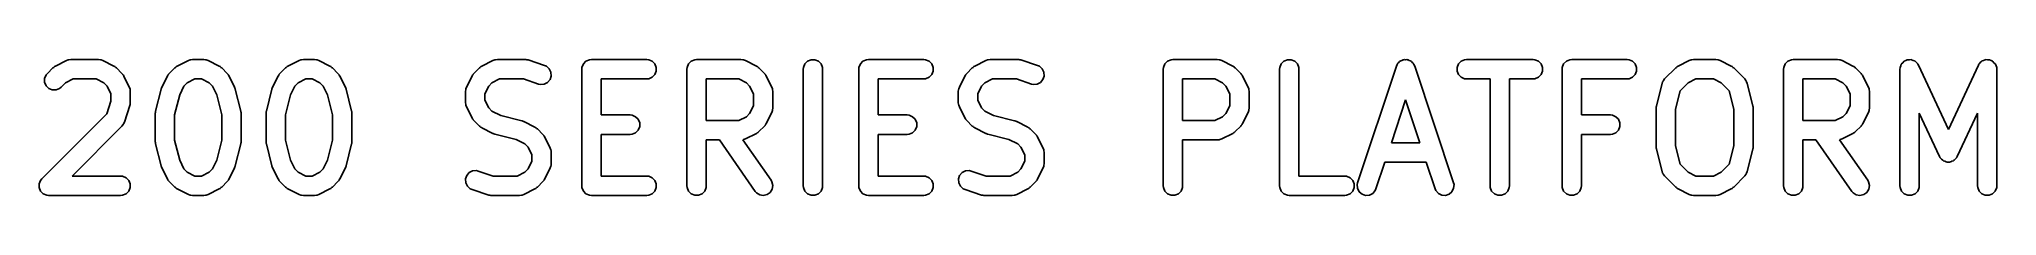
# Model space of a CAD drawing. Extents: x 2.04 to 3.55, y -5.99 to -1.11.
# Drawn here: x 2.038 to 3.553, y -5.988 to -5.883 of the extents above.
import ezdxf

# ---------------------------------------------------------------- set-up
doc = ezdxf.new("R2010")
doc.units = 0
doc.header["$MEASUREMENT"] = 0
doc.layers.add('BLACK', color=7, linetype='CONTINUOUS')

msp = doc.modelspace()

# ---------------------------------------------------------------- linework, layer by layer
at = {"layer": 'BLACK', "linetype": 'CONTINUOUS'}
for p, q in [((2.0447, -5.8941), (2.049, -5.8898)), ((2.049, -5.8898), (2.0496, -5.8894)), ((2.0496, -5.8894), (2.0497, -5.8892)), ((2.0497, -5.8892), (2.0499, -5.8891)), ((2.0499, -5.8891), (2.0501, -5.8889)), ((2.0501, -5.8889), (2.0503, -5.8888)), ((2.0503, -5.8888), (2.0509, -5.8884)), ((2.0509, -5.8884), (2.0595, -5.8841)), ((2.0595, -5.8841), (2.0609, -5.8836)), ((2.0609, -5.8836), (2.0611, -5.8836)), ((2.0611, -5.8836), (2.0614, -5.8835)), ((2.0614, -5.8835), (2.0629, -5.8834)), ((2.0629, -5.8834), (2.0843, -5.8834)), ((2.0843, -5.8834), (2.0857, -5.8835)), ((2.0857, -5.8835), (2.086, -5.8836)), ((2.086, -5.8836), (2.0863, -5.8836)), ((2.0863, -5.8836), (2.0876, -5.8841)), ((2.0876, -5.8841), (2.0962, -5.8884)), ((2.0962, -5.8884), (2.0968, -5.8888)), ((2.0968, -5.8888), (2.097, -5.8889)), ((2.097, -5.8889), (2.0972, -5.8891)), ((2.0972, -5.8891), (2.0975, -5.8892)), ((2.0975, -5.8892), (2.0976, -5.8894)), ((2.0976, -5.8894), (2.0982, -5.8898)), ((2.0982, -5.8898), (2.1024, -5.8941)), ((2.139, -5.8941), (2.1433, -5.8898)), ((2.1433, -5.8898), (2.1438, -5.8894)), ((2.1438, -5.8894), (2.144, -5.8892)), ((2.144, -5.8892), (2.1442, -5.8891)), ((2.1442, -5.8891), (2.1444, -5.8889)), ((2.1444, -5.8889), (2.1446, -5.8888)), ((2.1446, -5.8888), (2.1452, -5.8884)), ((2.1452, -5.8884), (2.1538, -5.8841)), ((2.1538, -5.8841), (2.1552, -5.8836)), ((2.1552, -5.8836), (2.1554, -5.8836)), ((2.1554, -5.8836), (2.1557, -5.8835)), ((2.1557, -5.8835), (2.1571, -5.8834)), ((2.1571, -5.8834), (2.1657, -5.8834)), ((2.1657, -5.8834), (2.1672, -5.8835)), ((2.1672, -5.8835), (2.1674, -5.8836)), ((2.1674, -5.8836), (2.1677, -5.8836)), ((2.1677, -5.8836), (2.1691, -5.8841)), ((2.1691, -5.8841), (2.1776, -5.8884)), ((2.1776, -5.8884), (2.1783, -5.8888)), ((2.1783, -5.8888), (2.1785, -5.8889)), ((2.1785, -5.8889), (2.1787, -5.8891)), ((2.1787, -5.8891), (2.1789, -5.8892)), ((2.1789, -5.8892), (2.179, -5.8894)), ((2.179, -5.8894), (2.1796, -5.8898)), ((2.1796, -5.8898), (2.1839, -5.8941)), ((2.2247, -5.8941), (2.229, -5.8898)), ((2.229, -5.8898), (2.2296, -5.8894)), ((2.2296, -5.8894), (2.2297, -5.8892)), ((2.2297, -5.8892), (2.2299, -5.8891)), ((2.2299, -5.8891), (2.2301, -5.8889)), ((2.2301, -5.8889), (2.2303, -5.8888)), ((2.2303, -5.8888), (2.2309, -5.8884)), ((2.2309, -5.8884), (2.2395, -5.8841)), ((2.2395, -5.8841), (2.2409, -5.8836)), ((2.2409, -5.8836), (2.2411, -5.8836)), ((2.2411, -5.8836), (2.2414, -5.8835)), ((2.2414, -5.8835), (2.2429, -5.8834)), ((2.2429, -5.8834), (2.2514, -5.8834)), ((2.2514, -5.8834), (2.2529, -5.8835)), ((2.2529, -5.8835), (2.2531, -5.8836)), ((2.2531, -5.8836), (2.2534, -5.8836)), ((2.2534, -5.8836), (2.2548, -5.8841)), ((2.2548, -5.8841), (2.2634, -5.8884)), ((2.2634, -5.8884), (2.264, -5.8888)), ((2.264, -5.8888), (2.2642, -5.8889)), ((2.2642, -5.8889), (2.2644, -5.8891)), ((2.2644, -5.8891), (2.2646, -5.8892)), ((2.2646, -5.8892), (2.2647, -5.8894)), ((2.2647, -5.8894), (2.2653, -5.8898)), ((2.2653, -5.8898), (2.2696, -5.8941)), ((2.3747, -5.8941), (2.379, -5.8898)), ((2.379, -5.8898), (2.3796, -5.8894)), ((2.3796, -5.8894), (2.3797, -5.8892)), ((2.3797, -5.8892), (2.3799, -5.8891)), ((2.3799, -5.8891), (2.3801, -5.8889)), ((2.3801, -5.8889), (2.3803, -5.8888)), ((2.3803, -5.8888), (2.3809, -5.8884)), ((2.3809, -5.8884), (2.3895, -5.8841)), ((2.3895, -5.8841), (2.3909, -5.8836)), ((2.3909, -5.8836), (2.3911, -5.8836)), ((2.3911, -5.8836), (2.3914, -5.8835)), ((2.3914, -5.8835), (2.3929, -5.8834)), ((2.3929, -5.8834), (2.4143, -5.8834)), ((2.4143, -5.8834), (2.415, -5.8834)), ((2.415, -5.8834), (2.4152, -5.8834)), ((2.4152, -5.8834), (2.4155, -5.8835)), ((2.4155, -5.8835), (2.4157, -5.8835)), ((2.4157, -5.8835), (2.4159, -5.8836)), ((2.4159, -5.8836), (2.4167, -5.8837)), ((2.4167, -5.8837), (2.4295, -5.888)), ((2.4295, -5.888), (2.4309, -5.8886)), ((2.4309, -5.8886), (2.4331, -5.8905)), ((2.4331, -5.8905), (2.4344, -5.8932)), ((2.4582, -5.8909), (2.4584, -5.8894)), ((2.4582, -5.9809), (2.4582, -5.8909)), ((2.4584, -5.8894), (2.4595, -5.8867)), ((2.4595, -5.8867), (2.4615, -5.8846)), ((2.4615, -5.8846), (2.4643, -5.8835)), ((2.4643, -5.8835), (2.4657, -5.8834)), ((2.4657, -5.8834), (2.5086, -5.8834)), ((2.5086, -5.8834), (2.51, -5.8835)), ((2.51, -5.8835), (2.5127, -5.8846)), ((2.5127, -5.8846), (2.5148, -5.8867)), ((2.5148, -5.8867), (2.5159, -5.8894)), ((2.5159, -5.8923), (2.5148, -5.895)), ((2.5159, -5.8894), (2.5159, -5.8923)), ((2.5396, -5.8909), (2.5398, -5.8894)), ((2.5396, -5.9809), (2.5396, -5.8909)), ((2.5398, -5.8894), (2.5409, -5.8867)), ((2.5409, -5.8867), (2.543, -5.8846)), ((2.543, -5.8846), (2.5457, -5.8835)), ((2.5457, -5.8835), (2.5471, -5.8834)), ((2.5471, -5.8834), (2.5814, -5.8834)), ((2.5814, -5.8834), (2.5829, -5.8835)), ((2.5829, -5.8835), (2.5831, -5.8836)), ((2.5831, -5.8836), (2.5834, -5.8836)), ((2.5834, -5.8836), (2.5848, -5.8841)), ((2.5848, -5.8841), (2.5934, -5.8884)), ((2.5934, -5.8884), (2.594, -5.8888)), ((2.594, -5.8888), (2.5942, -5.8889)), ((2.5942, -5.8889), (2.5944, -5.8891)), ((2.5944, -5.8891), (2.5946, -5.8892)), ((2.5946, -5.8892), (2.5947, -5.8894)), ((2.5947, -5.8894), (2.5953, -5.8898)), ((2.5953, -5.8898), (2.5996, -5.8941)), ((2.6296, -5.8909), (2.6298, -5.8894)), ((2.6296, -5.9809), (2.6296, -5.8909)), ((2.6298, -5.8894), (2.6309, -5.8867)), ((2.6309, -5.8867), (2.633, -5.8846)), ((2.633, -5.8846), (2.6357, -5.8835)), ((2.6357, -5.8835), (2.6386, -5.8835)), ((2.6386, -5.8835), (2.6413, -5.8846)), ((2.6413, -5.8846), (2.6434, -5.8867)), ((2.6434, -5.8867), (2.6445, -5.8894)), ((2.6445, -5.8894), (2.6446, -5.8909)), ((2.6446, -5.8909), (2.6446, -5.9809)), ((2.6725, -5.8909), (2.6726, -5.8894)), ((2.6725, -5.9809), (2.6725, -5.8909)), ((2.6726, -5.8894), (2.6738, -5.8867)), ((2.6738, -5.8867), (2.6758, -5.8846)), ((2.6758, -5.8846), (2.6785, -5.8835)), ((2.6785, -5.8835), (2.68, -5.8834)), ((2.68, -5.8834), (2.7229, -5.8834)), ((2.7229, -5.8834), (2.7243, -5.8835)), ((2.7243, -5.8835), (2.727, -5.8846)), ((2.727, -5.8846), (2.7291, -5.8867)), ((2.7291, -5.8867), (2.7302, -5.8894)), ((2.7302, -5.8923), (2.7291, -5.895)), ((2.7302, -5.8894), (2.7302, -5.8923)), ((2.7561, -5.8941), (2.7604, -5.8898)), ((2.7604, -5.8898), (2.761, -5.8894)), ((2.761, -5.8894), (2.7611, -5.8892)), ((2.7611, -5.8892), (2.7613, -5.8891)), ((2.7613, -5.8891), (2.7615, -5.8889)), ((2.7615, -5.8889), (2.7617, -5.8888)), ((2.7617, -5.8888), (2.7624, -5.8884)), ((2.7624, -5.8884), (2.7709, -5.8841)), ((2.7709, -5.8841), (2.7723, -5.8836)), ((2.7723, -5.8836), (2.7726, -5.8836)), ((2.7726, -5.8836), (2.7728, -5.8835)), ((2.7728, -5.8835), (2.7743, -5.8834)), ((2.7743, -5.8834), (2.7957, -5.8834)), ((2.7957, -5.8834), (2.7965, -5.8834)), ((2.7965, -5.8834), (2.7967, -5.8834)), ((2.7967, -5.8834), (2.7969, -5.8835)), ((2.7969, -5.8835), (2.7972, -5.8835)), ((2.7972, -5.8835), (2.7974, -5.8836)), ((2.7974, -5.8836), (2.7981, -5.8837)), ((2.7981, -5.8837), (2.8109, -5.888)), ((2.8109, -5.888), (2.8123, -5.8886)), ((2.8123, -5.8886), (2.8145, -5.8905)), ((2.8145, -5.8905), (2.8158, -5.8932)), ((2.9082, -5.8909), (2.9084, -5.8894)), ((2.9082, -5.9809), (2.9082, -5.8909)), ((2.9084, -5.8894), (2.9095, -5.8867)), ((2.9095, -5.8867), (2.9115, -5.8846)), ((2.9115, -5.8846), (2.9143, -5.8835)), ((2.9143, -5.8835), (2.9157, -5.8834)), ((2.9157, -5.8834), (2.95, -5.8834)), ((2.95, -5.8834), (2.9515, -5.8835)), ((2.9515, -5.8835), (2.9517, -5.8836)), ((2.9517, -5.8836), (2.952, -5.8836)), ((2.952, -5.8836), (2.9534, -5.8841)), ((2.9534, -5.8841), (2.9619, -5.8884)), ((2.9619, -5.8884), (2.9626, -5.8888)), ((2.9626, -5.8888), (2.9627, -5.8889)), ((2.9627, -5.8889), (2.9629, -5.8891)), ((2.9629, -5.8891), (2.9632, -5.8892)), ((2.9632, -5.8892), (2.9633, -5.8894)), ((2.9633, -5.8894), (2.9639, -5.8898)), ((2.9639, -5.8898), (2.9682, -5.8941)), ((2.9982, -5.8909), (2.9984, -5.8894)), ((2.9982, -5.9809), (2.9982, -5.8909)), ((2.9984, -5.8894), (2.9995, -5.8867)), ((2.9995, -5.8867), (3.0015, -5.8846)), ((3.0015, -5.8846), (3.0043, -5.8835)), ((3.0043, -5.8835), (3.0072, -5.8835)), ((3.0072, -5.8835), (3.0099, -5.8846)), ((3.0099, -5.8846), (3.012, -5.8867)), ((3.012, -5.8867), (3.0131, -5.8894)), ((3.0131, -5.8894), (3.0132, -5.8909)), ((3.0132, -5.8909), (3.0132, -5.9734)), ((3.0586, -5.9785), (3.0886, -5.8885)), ((3.0886, -5.8885), (3.0892, -5.8871)), ((3.0892, -5.8871), (3.0895, -5.8867)), ((3.0895, -5.8867), (3.0898, -5.8863)), ((3.0898, -5.8863), (3.0905, -5.8856)), ((3.0905, -5.8856), (3.0911, -5.8849)), ((3.0911, -5.8849), (3.0916, -5.8847)), ((3.0916, -5.8847), (3.092, -5.8843)), ((3.092, -5.8843), (3.0929, -5.884)), ((3.0929, -5.884), (3.0937, -5.8836)), ((3.0937, -5.8836), (3.0943, -5.8836)), ((3.0943, -5.8836), (3.0948, -5.8834)), ((3.0948, -5.8834), (3.0957, -5.8835)), ((3.0957, -5.8835), (3.0967, -5.8834)), ((3.0967, -5.8834), (3.0972, -5.8836)), ((3.0972, -5.8836), (3.0977, -5.8836)), ((3.0977, -5.8836), (3.0985, -5.884)), ((3.0985, -5.884), (3.0994, -5.8843)), ((3.0994, -5.8843), (3.0998, -5.8847)), ((3.0998, -5.8847), (3.1003, -5.8849)), ((3.1003, -5.8849), (3.1009, -5.8856)), ((3.1009, -5.8856), (3.1016, -5.8863)), ((3.1016, -5.8863), (3.1019, -5.8867)), ((3.1019, -5.8867), (3.1022, -5.8871)), ((3.1022, -5.8871), (3.1028, -5.8885)), ((3.1028, -5.8885), (3.1328, -5.9785)), ((3.1355, -5.8894), (3.1366, -5.8867)), ((3.1355, -5.8923), (3.1355, -5.8894)), ((3.1366, -5.895), (3.1355, -5.8923)), ((3.1366, -5.8867), (3.1387, -5.8846)), ((3.1387, -5.8846), (3.1414, -5.8835)), ((3.1414, -5.8835), (3.1429, -5.8834)), ((3.1429, -5.8834), (3.1943, -5.8834)), ((3.1943, -5.8834), (3.1957, -5.8835)), ((3.1957, -5.8835), (3.1985, -5.8846)), ((3.1985, -5.8846), (3.2005, -5.8867)), ((3.2005, -5.8867), (3.2016, -5.8894)), ((3.2016, -5.8923), (3.2005, -5.895)), ((3.2016, -5.8894), (3.2016, -5.8923)), ((3.2168, -5.8909), (3.2169, -5.8894)), ((3.2168, -5.9809), (3.2168, -5.8909)), ((3.2169, -5.8894), (3.218, -5.8867)), ((3.218, -5.8867), (3.2201, -5.8846)), ((3.2201, -5.8846), (3.2228, -5.8835)), ((3.2228, -5.8835), (3.2243, -5.8834)), ((3.2243, -5.8834), (3.2671, -5.8834)), ((3.2671, -5.8834), (3.2686, -5.8835)), ((3.2686, -5.8835), (3.2713, -5.8846)), ((3.2713, -5.8846), (3.2734, -5.8867)), ((3.2734, -5.8867), (3.2745, -5.8894)), ((3.2745, -5.8923), (3.2734, -5.895)), ((3.2745, -5.8894), (3.2745, -5.8923)), ((3.2961, -5.8984), (3.3047, -5.8898)), ((3.3047, -5.8898), (3.3053, -5.8894)), ((3.3053, -5.8894), (3.3054, -5.8892)), ((3.3054, -5.8892), (3.3056, -5.8891)), ((3.3056, -5.8891), (3.3058, -5.8889)), ((3.3058, -5.8889), (3.306, -5.8888)), ((3.306, -5.8888), (3.3066, -5.8884)), ((3.3066, -5.8884), (3.3152, -5.8841)), ((3.3152, -5.8841), (3.3166, -5.8836)), ((3.3166, -5.8836), (3.3169, -5.8836)), ((3.3169, -5.8836), (3.3171, -5.8835)), ((3.3171, -5.8835), (3.3186, -5.8834)), ((3.3186, -5.8834), (3.3357, -5.8834)), ((3.3357, -5.8834), (3.3372, -5.8835)), ((3.3372, -5.8835), (3.3374, -5.8836)), ((3.3374, -5.8836), (3.3377, -5.8836)), ((3.3377, -5.8836), (3.3391, -5.8841)), ((3.3391, -5.8841), (3.3476, -5.8884)), ((3.3476, -5.8884), (3.3483, -5.8888)), ((3.3483, -5.8888), (3.3485, -5.8889)), ((3.3485, -5.8889), (3.3487, -5.8891)), ((3.3487, -5.8891), (3.3489, -5.8892)), ((3.3489, -5.8892), (3.349, -5.8894)), ((3.349, -5.8894), (3.3496, -5.8898)), ((3.3496, -5.8898), (3.3582, -5.8984)), ((3.3882, -5.8909), (3.3884, -5.8894)), ((3.3882, -5.9809), (3.3882, -5.8909)), ((3.3884, -5.8894), (3.3895, -5.8867)), ((3.3895, -5.8867), (3.3915, -5.8846)), ((3.3915, -5.8846), (3.3943, -5.8835)), ((3.3943, -5.8835), (3.3957, -5.8834)), ((3.3957, -5.8834), (3.43, -5.8834)), ((3.43, -5.8834), (3.4315, -5.8835)), ((3.4315, -5.8835), (3.4317, -5.8836)), ((3.4317, -5.8836), (3.432, -5.8836)), ((3.432, -5.8836), (3.4334, -5.8841)), ((3.4334, -5.8841), (3.4419, -5.8884)), ((3.4419, -5.8884), (3.4426, -5.8888)), ((3.4426, -5.8888), (3.4427, -5.8889)), ((3.4427, -5.8889), (3.4429, -5.8891)), ((3.4429, -5.8891), (3.4432, -5.8892)), ((3.4432, -5.8892), (3.4433, -5.8894)), ((3.4433, -5.8894), (3.4439, -5.8898)), ((3.4439, -5.8898), (3.4482, -5.8941)), ((3.4782, -5.8909), (3.4783, -5.8899)), ((3.4782, -5.9809), (3.4782, -5.8909)), ((3.4783, -5.8896), (3.4784, -5.8894)), ((3.4783, -5.8897), (3.4783, -5.8896)), ((3.4783, -5.8899), (3.4783, -5.8897)), ((3.4784, -5.8894), (3.4789, -5.8882)), ((3.4789, -5.8882), (3.4793, -5.887)), ((3.4793, -5.887), (3.4794, -5.8868)), ((3.4794, -5.8868), (3.4795, -5.8867)), ((3.4795, -5.8867), (3.4804, -5.8858)), ((3.4804, -5.8858), (3.4813, -5.8848)), ((3.4813, -5.8848), (3.4814, -5.8847)), ((3.4814, -5.8847), (3.4815, -5.8846)), ((3.4815, -5.8846), (3.4827, -5.8841)), ((3.4827, -5.8841), (3.4839, -5.8836)), ((3.4839, -5.8836), (3.4841, -5.8836)), ((3.4841, -5.8836), (3.4843, -5.8835)), ((3.4843, -5.8835), (3.4856, -5.8835)), ((3.4856, -5.8835), (3.4869, -5.8834)), ((3.4869, -5.8834), (3.487, -5.8835)), ((3.487, -5.8835), (3.4872, -5.8835)), ((3.4872, -5.8835), (3.4884, -5.884)), ((3.4884, -5.884), (3.4896, -5.8844)), ((3.4896, -5.8844), (3.4897, -5.8846)), ((3.4897, -5.8846), (3.4899, -5.8846)), ((3.4899, -5.8846), (3.4908, -5.8855)), ((3.4908, -5.8855), (3.4918, -5.8864)), ((3.4918, -5.8864), (3.4919, -5.8866)), ((3.4919, -5.8866), (3.492, -5.8867)), ((3.492, -5.8867), (3.492, -5.8869)), ((3.492, -5.8869), (3.4925, -5.8877)), ((3.4925, -5.8877), (3.5157, -5.9374)), ((3.5157, -5.9374), (3.5389, -5.8877)), ((3.5389, -5.8877), (3.5394, -5.8869)), ((3.5394, -5.8869), (3.5395, -5.8867)), ((3.5395, -5.8866), (3.5397, -5.8864)), ((3.5395, -5.8867), (3.5395, -5.8866)), ((3.5397, -5.8864), (3.5406, -5.8855)), ((3.5406, -5.8855), (3.5415, -5.8846)), ((3.5415, -5.8846), (3.5417, -5.8846)), ((3.5417, -5.8846), (3.5418, -5.8844)), ((3.5418, -5.8844), (3.543, -5.884)), ((3.543, -5.884), (3.5443, -5.8835)), ((3.5443, -5.8835), (3.5444, -5.8835)), ((3.5444, -5.8835), (3.5446, -5.8834)), ((3.5446, -5.8834), (3.5459, -5.8835)), ((3.5459, -5.8835), (3.5472, -5.8835)), ((3.5472, -5.8835), (3.5473, -5.8836)), ((3.5473, -5.8836), (3.5475, -5.8836)), ((3.5475, -5.8836), (3.5487, -5.8841)), ((3.5487, -5.8841), (3.5499, -5.8846)), ((3.5499, -5.8846), (3.55, -5.8847)), ((3.55, -5.8847), (3.5502, -5.8848)), ((3.5502, -5.8848), (3.551, -5.8858)), ((3.551, -5.8858), (3.552, -5.8867)), ((3.552, -5.8867), (3.552, -5.8868)), ((3.552, -5.8868), (3.5521, -5.887)), ((3.5521, -5.887), (3.5526, -5.8882)), ((3.5526, -5.8882), (3.5531, -5.8894)), ((3.5531, -5.8894), (3.5531, -5.8896)), ((3.5531, -5.8896), (3.5531, -5.8897)), ((3.5531, -5.8897), (3.5531, -5.8899)), ((3.5531, -5.8899), (3.5532, -5.8909)), ((3.5532, -5.8909), (3.5532, -5.9809)), ((2.0426, -5.898), (2.0438, -5.8953)), ((2.0426, -5.9009), (2.0426, -5.898)), ((2.0438, -5.9036), (2.0426, -5.9009)), ((2.0438, -5.8953), (2.0447, -5.8941)), ((2.0458, -5.9057), (2.0438, -5.9036)), ((2.0485, -5.9068), (2.0458, -5.9057)), ((2.0515, -5.9068), (2.0485, -5.9068)), ((2.0542, -5.9057), (2.0515, -5.9068)), ((2.0553, -5.9047), (2.0542, -5.9057)), ((2.0587, -5.9013), (2.0553, -5.9047)), ((2.0646, -5.8984), (2.0587, -5.9013)), ((2.0825, -5.8984), (2.0646, -5.8984)), ((2.0884, -5.9013), (2.0825, -5.8984)), ((2.091, -5.9039), (2.0884, -5.9013)), ((2.0939, -5.9098), (2.091, -5.9039)), ((2.1024, -5.8941), (2.1029, -5.8947)), ((2.1029, -5.8947), (2.1031, -5.8948)), ((2.1031, -5.8948), (2.1032, -5.8951)), ((2.1032, -5.8951), (2.1034, -5.8953)), ((2.1034, -5.8953), (2.1035, -5.8954)), ((2.1035, -5.8954), (2.1039, -5.8961)), ((2.1039, -5.8961), (2.1081, -5.9046)), ((2.1081, -5.9046), (2.1087, -5.906)), ((2.1087, -5.906), (2.1087, -5.9063)), ((2.1087, -5.9063), (2.1088, -5.9065)), ((2.1088, -5.9065), (2.1089, -5.908)), ((2.1284, -5.9233), (2.1327, -5.9062)), ((2.1327, -5.9062), (2.1328, -5.9061)), ((2.1328, -5.906), (2.133, -5.9054)), ((2.1328, -5.9061), (2.1328, -5.906)), ((2.133, -5.9054), (2.1332, -5.9048)), ((2.1332, -5.9048), (2.1333, -5.9048)), ((2.1333, -5.9046), (2.1376, -5.8961)), ((2.1333, -5.9048), (2.1333, -5.9046)), ((2.1376, -5.8961), (2.138, -5.8954)), ((2.138, -5.8953), (2.1382, -5.8951)), ((2.138, -5.8954), (2.138, -5.8953)), ((2.1382, -5.8951), (2.1384, -5.8948)), ((2.1384, -5.8948), (2.1385, -5.8947)), ((2.1385, -5.8947), (2.139, -5.8941)), ((2.1504, -5.9039), (2.1471, -5.9106)), ((2.153, -5.9013), (2.1504, -5.9039)), ((2.1589, -5.8984), (2.153, -5.9013)), ((2.1639, -5.8984), (2.1589, -5.8984)), ((2.1698, -5.9013), (2.1639, -5.8984)), ((2.1724, -5.9039), (2.1698, -5.9013)), ((2.1758, -5.9106), (2.1724, -5.9039)), ((2.1839, -5.8941), (2.1843, -5.8947)), ((2.1843, -5.8947), (2.1845, -5.8948)), ((2.1845, -5.8948), (2.1846, -5.8951)), ((2.1846, -5.8951), (2.1848, -5.8953)), ((2.1848, -5.8953), (2.1849, -5.8954)), ((2.1849, -5.8954), (2.1853, -5.8961)), ((2.1853, -5.8961), (2.1896, -5.9046)), ((2.1896, -5.9046), (2.1896, -5.9048)), ((2.1896, -5.9048), (2.1896, -5.9048)), ((2.1896, -5.9048), (2.1899, -5.9054)), ((2.1899, -5.9054), (2.1901, -5.906)), ((2.1901, -5.906), (2.1901, -5.9061)), ((2.1901, -5.9061), (2.1901, -5.9062)), ((2.1901, -5.9062), (2.1944, -5.9233)), ((2.2142, -5.9233), (2.2184, -5.9062)), ((2.2184, -5.9062), (2.2185, -5.9061)), ((2.2185, -5.906), (2.2187, -5.9054)), ((2.2185, -5.9061), (2.2185, -5.906)), ((2.2187, -5.9054), (2.2189, -5.9048)), ((2.2189, -5.9048), (2.219, -5.9048)), ((2.219, -5.9046), (2.2233, -5.8961)), ((2.219, -5.9048), (2.219, -5.9046)), ((2.2233, -5.8961), (2.2237, -5.8954)), ((2.2237, -5.8954), (2.2238, -5.8953)), ((2.2238, -5.8953), (2.2239, -5.8951)), ((2.2239, -5.8951), (2.2241, -5.8948)), ((2.2241, -5.8948), (2.2242, -5.8947)), ((2.2242, -5.8947), (2.2247, -5.8941)), ((2.2362, -5.9039), (2.2328, -5.9106)), ((2.2387, -5.9013), (2.2362, -5.9039)), ((2.2446, -5.8984), (2.2387, -5.9013)), ((2.2497, -5.8984), (2.2446, -5.8984)), ((2.2556, -5.9013), (2.2497, -5.8984)), ((2.2581, -5.9039), (2.2556, -5.9013)), ((2.2615, -5.9106), (2.2581, -5.9039)), ((2.2696, -5.8941), (2.2701, -5.8947)), ((2.2701, -5.8947), (2.2702, -5.8948)), ((2.2702, -5.8948), (2.2704, -5.8951)), ((2.2704, -5.8951), (2.2705, -5.8953)), ((2.2705, -5.8953), (2.2706, -5.8954)), ((2.2706, -5.8954), (2.271, -5.8961)), ((2.271, -5.8961), (2.2753, -5.9046)), ((2.2753, -5.9046), (2.2753, -5.9048)), ((2.2753, -5.9048), (2.2754, -5.9048)), ((2.2754, -5.9048), (2.2756, -5.9054)), ((2.2756, -5.9054), (2.2758, -5.906)), ((2.2758, -5.906), (2.2758, -5.9061)), ((2.2758, -5.9061), (2.2758, -5.9062)), ((2.2758, -5.9062), (2.2801, -5.9233)), ((2.3682, -5.908), (2.3684, -5.9065)), ((2.3684, -5.9065), (2.3685, -5.9063)), ((2.3685, -5.906), (2.369, -5.9046)), ((2.3685, -5.9063), (2.3685, -5.906)), ((2.369, -5.9046), (2.3733, -5.8961)), ((2.3733, -5.8961), (2.3737, -5.8954)), ((2.3737, -5.8954), (2.3738, -5.8953)), ((2.3738, -5.8953), (2.3739, -5.8951)), ((2.3739, -5.8951), (2.3741, -5.8948)), ((2.3741, -5.8948), (2.3742, -5.8947)), ((2.3742, -5.8947), (2.3747, -5.8941)), ((2.3862, -5.9039), (2.3832, -5.9098)), ((2.3887, -5.9013), (2.3862, -5.9039)), ((2.3946, -5.8984), (2.3887, -5.9013)), ((2.4131, -5.8984), (2.3946, -5.8984)), ((2.4248, -5.9023), (2.4131, -5.8984)), ((2.4262, -5.9026), (2.4248, -5.9023)), ((2.4291, -5.9024), (2.4262, -5.9026)), ((2.4317, -5.9011), (2.4291, -5.9024)), ((2.4337, -5.8989), (2.4317, -5.9011)), ((2.4346, -5.8961), (2.4337, -5.8989)), ((2.4344, -5.8932), (2.4346, -5.8961)), ((2.5086, -5.8984), (2.4732, -5.8984)), ((2.4732, -5.8984), (2.4732, -5.9262)), ((2.51, -5.8982), (2.5086, -5.8984)), ((2.5127, -5.8971), (2.51, -5.8982)), ((2.5148, -5.895), (2.5127, -5.8971)), ((2.5797, -5.8984), (2.5546, -5.8984)), ((2.5546, -5.8984), (2.5546, -5.9305)), ((2.5856, -5.9013), (2.5797, -5.8984)), ((2.5881, -5.9039), (2.5856, -5.9013)), ((2.5911, -5.9098), (2.5881, -5.9039)), ((2.5996, -5.8941), (2.6001, -5.8947)), ((2.6001, -5.8947), (2.6002, -5.8948)), ((2.6002, -5.8948), (2.6004, -5.8951)), ((2.6004, -5.8951), (2.6005, -5.8953)), ((2.6005, -5.8953), (2.6006, -5.8954)), ((2.6006, -5.8954), (2.601, -5.8961)), ((2.601, -5.8961), (2.6053, -5.9046)), ((2.6053, -5.9046), (2.6058, -5.906)), ((2.6058, -5.906), (2.6058, -5.9063)), ((2.6058, -5.9063), (2.6059, -5.9065)), ((2.6059, -5.9065), (2.6061, -5.908)), ((2.7229, -5.8984), (2.6875, -5.8984)), ((2.6875, -5.8984), (2.6875, -5.9262)), ((2.7243, -5.8982), (2.7229, -5.8984)), ((2.727, -5.8971), (2.7243, -5.8982)), ((2.7291, -5.895), (2.727, -5.8971)), ((2.7496, -5.908), (2.7498, -5.9065)), ((2.7498, -5.9065), (2.7499, -5.9063)), ((2.7499, -5.906), (2.7504, -5.9046)), ((2.7499, -5.9063), (2.7499, -5.906)), ((2.7504, -5.9046), (2.7547, -5.8961)), ((2.7547, -5.8961), (2.7551, -5.8954)), ((2.7551, -5.8954), (2.7552, -5.8953)), ((2.7552, -5.8953), (2.7554, -5.8951)), ((2.7554, -5.8951), (2.7555, -5.8948)), ((2.7555, -5.8948), (2.7557, -5.8947)), ((2.7557, -5.8947), (2.7561, -5.8941)), ((2.7676, -5.9039), (2.7646, -5.9098)), ((2.7702, -5.9013), (2.7676, -5.9039)), ((2.7761, -5.8984), (2.7702, -5.9013)), ((2.7945, -5.8984), (2.7761, -5.8984)), ((2.8062, -5.9023), (2.7945, -5.8984)), ((2.8076, -5.9026), (2.8062, -5.9023)), ((2.8106, -5.9024), (2.8076, -5.9026)), ((2.8132, -5.9011), (2.8106, -5.9024)), ((2.8151, -5.8989), (2.8132, -5.9011)), ((2.816, -5.8961), (2.8151, -5.8989)), ((2.8158, -5.8932), (2.816, -5.8961)), ((2.9482, -5.8984), (2.9232, -5.8984)), ((2.9232, -5.8984), (2.9232, -5.9305)), ((2.9541, -5.9013), (2.9482, -5.8984)), ((2.9567, -5.9039), (2.9541, -5.9013)), ((2.9596, -5.9098), (2.9567, -5.9039)), ((2.9682, -5.8941), (2.9686, -5.8947)), ((2.9686, -5.8947), (2.9688, -5.8948)), ((2.9688, -5.8948), (2.9689, -5.8951)), ((2.9689, -5.8951), (2.9691, -5.8953)), ((2.9691, -5.8953), (2.9692, -5.8954)), ((2.9692, -5.8954), (2.9696, -5.8961)), ((2.9696, -5.8961), (2.9739, -5.9046)), ((2.9739, -5.9046), (2.9744, -5.906)), ((2.9744, -5.906), (2.9744, -5.9063)), ((2.9744, -5.9063), (2.9745, -5.9065)), ((2.9745, -5.9065), (2.9746, -5.908)), ((3.1387, -5.8971), (3.1366, -5.895)), ((3.1414, -5.8982), (3.1387, -5.8971)), ((3.1429, -5.8984), (3.1414, -5.8982)), ((3.1611, -5.8984), (3.1429, -5.8984)), ((3.1611, -5.9809), (3.1611, -5.8984)), ((3.1943, -5.8984), (3.1761, -5.8984)), ((3.1761, -5.8984), (3.1761, -5.9809)), ((3.1957, -5.8982), (3.1943, -5.8984)), ((3.1985, -5.8971), (3.1957, -5.8982)), ((3.2005, -5.895), (3.1985, -5.8971)), ((3.2671, -5.8984), (3.2318, -5.8984)), ((3.2318, -5.8984), (3.2318, -5.9262)), ((3.2686, -5.8982), (3.2671, -5.8984)), ((3.2713, -5.8971), (3.2686, -5.8982)), ((3.2734, -5.895), (3.2713, -5.8971)), ((3.2899, -5.919), (3.2942, -5.9019)), ((3.2942, -5.9019), (3.2946, -5.9005)), ((3.2946, -5.9005), (3.295, -5.9001)), ((3.295, -5.9001), (3.2952, -5.8995)), ((3.2952, -5.8995), (3.2961, -5.8984)), ((3.3082, -5.9075), (3.3046, -5.9218)), ((3.3144, -5.9013), (3.3082, -5.9075)), ((3.3203, -5.8984), (3.3144, -5.9013)), ((3.3339, -5.8984), (3.3203, -5.8984)), ((3.3398, -5.9013), (3.3339, -5.8984)), ((3.3461, -5.9075), (3.3398, -5.9013)), ((3.3496, -5.9218), (3.3461, -5.9075)), ((3.3582, -5.8984), (3.3591, -5.8995)), ((3.3591, -5.8995), (3.3593, -5.9001)), ((3.3593, -5.9001), (3.3596, -5.9005)), ((3.3596, -5.9005), (3.3601, -5.9019)), ((3.3601, -5.9019), (3.3644, -5.919)), ((3.4282, -5.8984), (3.4032, -5.8984)), ((3.4032, -5.8984), (3.4032, -5.9305)), ((3.4341, -5.9013), (3.4282, -5.8984)), ((3.4367, -5.9039), (3.4341, -5.9013)), ((3.4396, -5.9098), (3.4367, -5.9039)), ((3.4482, -5.8941), (3.4486, -5.8947)), ((3.4486, -5.8947), (3.4488, -5.8948)), ((3.4488, -5.8948), (3.4489, -5.8951)), ((3.4489, -5.8951), (3.4491, -5.8953)), ((3.4491, -5.8953), (3.4492, -5.8954)), ((3.4492, -5.8954), (3.4496, -5.8961)), ((3.4496, -5.8961), (3.4539, -5.9046)), ((3.4539, -5.9046), (3.4544, -5.906)), ((3.4544, -5.906), (3.4544, -5.9063)), ((3.4544, -5.9063), (3.4545, -5.9065)), ((3.4545, -5.9065), (3.4546, -5.908)), ((2.0906, -5.9254), (2.0939, -5.9154)), ((2.0939, -5.9154), (2.0939, -5.9098)), ((2.1085, -5.9189), (2.1043, -5.9318)), ((2.1087, -5.9182), (2.1085, -5.9189)), ((2.1088, -5.918), (2.1087, -5.9182)), ((2.1089, -5.9175), (2.1088, -5.9178)), ((2.1088, -5.9178), (2.1088, -5.918)), ((2.1089, -5.908), (2.1089, -5.9166)), ((2.1089, -5.9166), (2.1089, -5.9173)), ((2.1089, -5.9173), (2.1089, -5.9175)), ((2.1471, -5.9106), (2.1432, -5.9261)), ((2.1796, -5.9261), (2.1758, -5.9106)), ((2.2328, -5.9106), (2.2289, -5.9261)), ((2.2654, -5.9261), (2.2615, -5.9106)), ((2.3682, -5.9166), (2.3682, -5.908)), ((2.3684, -5.918), (2.3682, -5.9166)), ((2.3685, -5.9183), (2.3684, -5.918)), ((2.3685, -5.9186), (2.3685, -5.9183)), ((2.369, -5.9199), (2.3685, -5.9186)), ((2.3733, -5.9285), (2.369, -5.9199)), ((2.3832, -5.9098), (2.3832, -5.9148)), ((2.3832, -5.9148), (2.3862, -5.9207)), ((2.3862, -5.9207), (2.3887, -5.9233)), ((2.5881, -5.925), (2.5911, -5.9191)), ((2.5911, -5.9191), (2.5911, -5.9098)), ((2.6058, -5.9228), (2.6053, -5.9242)), ((2.6059, -5.9223), (2.6058, -5.9226)), ((2.6058, -5.9226), (2.6058, -5.9228)), ((2.6061, -5.9209), (2.6059, -5.9223)), ((2.6061, -5.908), (2.6061, -5.9209)), ((2.7496, -5.9166), (2.7496, -5.908)), ((2.7498, -5.918), (2.7496, -5.9166)), ((2.7499, -5.9183), (2.7498, -5.918)), ((2.7499, -5.9186), (2.7499, -5.9183)), ((2.7504, -5.9199), (2.7499, -5.9186)), ((2.7547, -5.9285), (2.7504, -5.9199)), ((2.7646, -5.9098), (2.7646, -5.9148)), ((2.7646, -5.9148), (2.7676, -5.9207)), ((2.7676, -5.9207), (2.7702, -5.9233)), ((2.9567, -5.925), (2.9596, -5.9191)), ((2.9596, -5.9191), (2.9596, -5.9098)), ((2.9744, -5.9228), (2.9739, -5.9242)), ((2.9745, -5.9223), (2.9744, -5.9226)), ((2.9744, -5.9226), (2.9744, -5.9228)), ((2.9746, -5.9209), (2.9745, -5.9223)), ((2.9746, -5.908), (2.9746, -5.9209)), ((3.0957, -5.9146), (3.0847, -5.9476)), ((3.1067, -5.9476), (3.0957, -5.9146)), ((3.2896, -5.9209), (3.2897, -5.9206)), ((3.2896, -5.9509), (3.2896, -5.9209)), ((3.2897, -5.9199), (3.2898, -5.9194)), ((3.2897, -5.9205), (3.2897, -5.9199)), ((3.2897, -5.9206), (3.2897, -5.9205)), ((3.2898, -5.9193), (3.2899, -5.919)), ((3.2898, -5.9194), (3.2898, -5.9193)), ((3.3046, -5.9218), (3.3046, -5.9499)), ((3.3496, -5.9499), (3.3496, -5.9218)), ((3.3644, -5.919), (3.3645, -5.9193)), ((3.3645, -5.9193), (3.3645, -5.9194)), ((3.3645, -5.9194), (3.3646, -5.9199)), ((3.3646, -5.9199), (3.3646, -5.9205)), ((3.3646, -5.9205), (3.3646, -5.9206)), ((3.3646, -5.9206), (3.3646, -5.9209)), ((3.3646, -5.9209), (3.3646, -5.9509)), ((3.4367, -5.925), (3.4396, -5.9191)), ((3.4396, -5.9191), (3.4396, -5.9098)), ((3.4544, -5.9228), (3.4539, -5.9242)), ((3.4545, -5.9223), (3.4544, -5.9226)), ((3.4544, -5.9226), (3.4544, -5.9228)), ((3.4546, -5.9209), (3.4545, -5.9223)), ((3.4546, -5.908), (3.4546, -5.9209)), ((2.0404, -5.9756), (2.0906, -5.9254)), ((2.1024, -5.9347), (2.0638, -5.9734)), ((2.1034, -5.9336), (2.1024, -5.9347)), ((2.1035, -5.9333), (2.1034, -5.9336)), ((2.1037, -5.9331), (2.1035, -5.9333)), ((2.1043, -5.9318), (2.1037, -5.9331)), ((2.1282, -5.9248), (2.1283, -5.9242)), ((2.1282, -5.9249), (2.1282, -5.9248)), ((2.1282, -5.9251), (2.1282, -5.9249)), ((2.1282, -5.9466), (2.1282, -5.9251)), ((2.1283, -5.9242), (2.1284, -5.9237)), ((2.1284, -5.9236), (2.1284, -5.9233)), ((2.1284, -5.9237), (2.1284, -5.9236)), ((2.1432, -5.9261), (2.1432, -5.9456)), ((2.1796, -5.9456), (2.1796, -5.9261)), ((2.1944, -5.9233), (2.1945, -5.9236)), ((2.1945, -5.9236), (2.1945, -5.9237)), ((2.1945, -5.9237), (2.1946, -5.9242)), ((2.1946, -5.9242), (2.1946, -5.9248)), ((2.1946, -5.9248), (2.1946, -5.9249)), ((2.1946, -5.9249), (2.1946, -5.9251)), ((2.1946, -5.9251), (2.1946, -5.9466)), ((2.2139, -5.9248), (2.214, -5.9242)), ((2.214, -5.9249), (2.2139, -5.9248)), ((2.2139, -5.9251), (2.214, -5.9249)), ((2.2139, -5.9466), (2.2139, -5.9251)), ((2.214, -5.9242), (2.2141, -5.9237)), ((2.2141, -5.9236), (2.2142, -5.9233)), ((2.2141, -5.9237), (2.2141, -5.9236)), ((2.2289, -5.9261), (2.2289, -5.9456)), ((2.2654, -5.9456), (2.2654, -5.9261)), ((2.2801, -5.9233), (2.2802, -5.9236)), ((2.2802, -5.9236), (2.2802, -5.9237)), ((2.2802, -5.9237), (2.2803, -5.9242)), ((2.2803, -5.9242), (2.2803, -5.9248)), ((2.2803, -5.9248), (2.2803, -5.9249)), ((2.2803, -5.9249), (2.2804, -5.9251)), ((2.2804, -5.9251), (2.2804, -5.9466)), ((2.3737, -5.9291), (2.3733, -5.9285)), ((2.3738, -5.9293), (2.3737, -5.9291)), ((2.3739, -5.9295), (2.3738, -5.9293)), ((2.3741, -5.9297), (2.3739, -5.9295)), ((2.3742, -5.9299), (2.3741, -5.9297)), ((2.3747, -5.9304), (2.3742, -5.9299)), ((2.379, -5.9347), (2.3747, -5.9304)), ((2.3796, -5.9352), (2.379, -5.9347)), ((2.3797, -5.9354), (2.3796, -5.9352)), ((2.3799, -5.9355), (2.3797, -5.9354)), ((2.3801, -5.9357), (2.3799, -5.9355)), ((2.3803, -5.9357), (2.3801, -5.9357)), ((2.3809, -5.9361), (2.3803, -5.9357)), ((2.3895, -5.9404), (2.3809, -5.9361)), ((2.3887, -5.9233), (2.3955, -5.9266)), ((2.3955, -5.9266), (2.4118, -5.9307)), ((2.4118, -5.9307), (2.4119, -5.9308)), ((2.4119, -5.9308), (2.412, -5.9308)), ((2.412, -5.9308), (2.4126, -5.931)), ((2.4126, -5.931), (2.4132, -5.9312)), ((2.4132, -5.9312), (2.4132, -5.9312)), ((2.4132, -5.9312), (2.4134, -5.9313)), ((2.4134, -5.9313), (2.4219, -5.9356)), ((2.4219, -5.9356), (2.4226, -5.936)), ((2.4226, -5.936), (2.4227, -5.936)), ((2.4227, -5.936), (2.4229, -5.9362)), ((2.4229, -5.9362), (2.4232, -5.9364)), ((2.4232, -5.9364), (2.4233, -5.9365)), ((2.4233, -5.9365), (2.4239, -5.937)), ((2.4239, -5.937), (2.4282, -5.9413)), ((2.4732, -5.9262), (2.4957, -5.9262)), ((2.4957, -5.9262), (2.4972, -5.9264)), ((2.4972, -5.9264), (2.4999, -5.9275)), ((2.4999, -5.9275), (2.502, -5.9295)), ((2.502, -5.9379), (2.4999, -5.9399)), ((2.502, -5.9295), (2.5031, -5.9322)), ((2.5031, -5.9352), (2.502, -5.9379)), ((2.5031, -5.9322), (2.5031, -5.9352)), ((2.5546, -5.9305), (2.5797, -5.9305)), ((2.5797, -5.9305), (2.5856, -5.9275)), ((2.5856, -5.9275), (2.5881, -5.925)), ((2.5996, -5.9347), (2.5953, -5.939)), ((2.6001, -5.9342), (2.5996, -5.9347)), ((2.6002, -5.934), (2.6001, -5.9342)), ((2.6004, -5.9338), (2.6002, -5.934)), ((2.6005, -5.9336), (2.6004, -5.9338)), ((2.6006, -5.9334), (2.6005, -5.9336)), ((2.601, -5.9328), (2.6006, -5.9334)), ((2.6053, -5.9242), (2.601, -5.9328)), ((2.6875, -5.9262), (2.71, -5.9262)), ((2.71, -5.9262), (2.7115, -5.9264)), ((2.7115, -5.9264), (2.7142, -5.9275)), ((2.7142, -5.9275), (2.7162, -5.9295)), ((2.7162, -5.9379), (2.7142, -5.9399)), ((2.7162, -5.9295), (2.7174, -5.9322)), ((2.7174, -5.9352), (2.7162, -5.9379)), ((2.7174, -5.9322), (2.7174, -5.9352)), ((2.7551, -5.9291), (2.7547, -5.9285)), ((2.7552, -5.9293), (2.7551, -5.9291)), ((2.7554, -5.9295), (2.7552, -5.9293)), ((2.7555, -5.9297), (2.7554, -5.9295)), ((2.7557, -5.9299), (2.7555, -5.9297)), ((2.7561, -5.9304), (2.7557, -5.9299)), ((2.7604, -5.9347), (2.7561, -5.9304)), ((2.761, -5.9352), (2.7604, -5.9347)), ((2.7611, -5.9354), (2.761, -5.9352)), ((2.7613, -5.9355), (2.7611, -5.9354)), ((2.7615, -5.9357), (2.7613, -5.9355)), ((2.7617, -5.9357), (2.7615, -5.9357)), ((2.7624, -5.9361), (2.7617, -5.9357)), ((2.7709, -5.9404), (2.7624, -5.9361)), ((2.7702, -5.9233), (2.7769, -5.9266)), ((2.7769, -5.9266), (2.7932, -5.9307)), ((2.7932, -5.9307), (2.7934, -5.9308)), ((2.7934, -5.9308), (2.7934, -5.9308)), ((2.7934, -5.9308), (2.794, -5.931)), ((2.794, -5.931), (2.7946, -5.9312)), ((2.7946, -5.9312), (2.7947, -5.9312)), ((2.7947, -5.9312), (2.7948, -5.9313)), ((2.7948, -5.9313), (2.8034, -5.9356)), ((2.8034, -5.9356), (2.804, -5.936)), ((2.804, -5.936), (2.8042, -5.936)), ((2.8042, -5.936), (2.8044, -5.9362)), ((2.8044, -5.9362), (2.8046, -5.9364)), ((2.8046, -5.9364), (2.8047, -5.9365)), ((2.8047, -5.9365), (2.8053, -5.937)), ((2.8053, -5.937), (2.8096, -5.9413)), ((2.9232, -5.9305), (2.9482, -5.9305)), ((2.9482, -5.9305), (2.9541, -5.9275)), ((2.9541, -5.9275), (2.9567, -5.925)), ((2.9682, -5.9347), (2.9639, -5.939)), ((2.9686, -5.9342), (2.9682, -5.9347)), ((2.9688, -5.934), (2.9686, -5.9342)), ((2.9689, -5.9338), (2.9688, -5.934)), ((2.9691, -5.9336), (2.9689, -5.9338)), ((2.9692, -5.9334), (2.9691, -5.9336)), ((2.9696, -5.9328), (2.9692, -5.9334)), ((2.9739, -5.9242), (2.9696, -5.9328)), ((3.2318, -5.9262), (3.2543, -5.9262)), ((3.2543, -5.9262), (3.2557, -5.9264)), ((3.2557, -5.9264), (3.2585, -5.9275)), ((3.2585, -5.9275), (3.2605, -5.9295)), ((3.2605, -5.9379), (3.2585, -5.9399)), ((3.2605, -5.9295), (3.2616, -5.9322)), ((3.2616, -5.9352), (3.2605, -5.9379)), ((3.2616, -5.9322), (3.2616, -5.9352)), ((3.4032, -5.9305), (3.4282, -5.9305)), ((3.4282, -5.9305), (3.4341, -5.9275)), ((3.4341, -5.9275), (3.4367, -5.925)), ((3.4482, -5.9347), (3.4439, -5.939)), ((3.4486, -5.9342), (3.4482, -5.9347)), ((3.4488, -5.934), (3.4486, -5.9342)), ((3.4489, -5.9338), (3.4488, -5.934)), ((3.4491, -5.9336), (3.4489, -5.9338)), ((3.4492, -5.9334), (3.4491, -5.9336)), ((3.4496, -5.9328), (3.4492, -5.9334)), ((3.4539, -5.9242), (3.4496, -5.9328)), ((3.5089, -5.9583), (3.4932, -5.9247)), ((3.4932, -5.9247), (3.4932, -5.9809)), ((3.5382, -5.9247), (3.5225, -5.9583)), ((3.5382, -5.9809), (3.5382, -5.9247)), ((2.1282, -5.9468), (2.1282, -5.9466)), ((2.1282, -5.9469), (2.1282, -5.9468)), ((2.1283, -5.9475), (2.1282, -5.9469)), ((2.1284, -5.948), (2.1283, -5.9475)), ((2.1284, -5.9481), (2.1284, -5.948)), ((2.1284, -5.9484), (2.1284, -5.9481)), ((2.1327, -5.9655), (2.1284, -5.9484)), ((2.1432, -5.9456), (2.1471, -5.9611)), ((2.1758, -5.9611), (2.1796, -5.9456)), ((2.1944, -5.9484), (2.1901, -5.9655)), ((2.1945, -5.9481), (2.1944, -5.9484)), ((2.1946, -5.9475), (2.1945, -5.948)), ((2.1945, -5.948), (2.1945, -5.9481)), ((2.1946, -5.9466), (2.1946, -5.9468)), ((2.1946, -5.9468), (2.1946, -5.9469)), ((2.1946, -5.9469), (2.1946, -5.9475)), ((2.214, -5.9468), (2.2139, -5.9466)), ((2.2139, -5.9469), (2.214, -5.9468)), ((2.214, -5.9475), (2.2139, -5.9469)), ((2.2141, -5.948), (2.214, -5.9475)), ((2.2141, -5.9481), (2.2141, -5.948)), ((2.2142, -5.9484), (2.2141, -5.9481)), ((2.2184, -5.9655), (2.2142, -5.9484)), ((2.2289, -5.9456), (2.2328, -5.9611)), ((2.2615, -5.9611), (2.2654, -5.9456)), ((2.2801, -5.9484), (2.2758, -5.9655)), ((2.2802, -5.9481), (2.2801, -5.9484)), ((2.2803, -5.9475), (2.2802, -5.948)), ((2.2802, -5.948), (2.2802, -5.9481)), ((2.2804, -5.9466), (2.2803, -5.9468)), ((2.2803, -5.9468), (2.2803, -5.9469)), ((2.2803, -5.9469), (2.2803, -5.9475)), ((2.3896, -5.9405), (2.3895, -5.9404)), ((2.3897, -5.9405), (2.3896, -5.9405)), ((2.3903, -5.9407), (2.3897, -5.9405)), ((2.3909, -5.9409), (2.3903, -5.9407)), ((2.3909, -5.941), (2.3909, -5.9409)), ((2.391, -5.941), (2.3909, -5.941)), ((2.4074, -5.9451), (2.391, -5.941)), ((2.4141, -5.9484), (2.4074, -5.9451)), ((2.4167, -5.951), (2.4141, -5.9484)), ((2.4196, -5.9569), (2.4167, -5.951)), ((2.4282, -5.9413), (2.4286, -5.9418)), ((2.4286, -5.9418), (2.4288, -5.942)), ((2.4288, -5.942), (2.4289, -5.9422)), ((2.4289, -5.9422), (2.4291, -5.9424)), ((2.4291, -5.9424), (2.4292, -5.9426)), ((2.4292, -5.9426), (2.4296, -5.9432)), ((2.4296, -5.9432), (2.4339, -5.9518)), ((2.4339, -5.9518), (2.4344, -5.9532)), ((2.4344, -5.9532), (2.4344, -5.9534)), ((2.4957, -5.9412), (2.4732, -5.9412)), ((2.4732, -5.9412), (2.4732, -5.9734)), ((2.4972, -5.9411), (2.4957, -5.9412)), ((2.4999, -5.9399), (2.4972, -5.9411)), ((2.5647, -5.9455), (2.5546, -5.9455)), ((2.5546, -5.9455), (2.5546, -5.9809)), ((2.5924, -5.9852), (2.5647, -5.9455)), ((2.5831, -5.9453), (2.5829, -5.9454)), ((2.5829, -5.9454), (2.5829, -5.9454)), ((2.5829, -5.9454), (2.6047, -5.9766)), ((2.5834, -5.9452), (2.5831, -5.9453)), ((2.5848, -5.9447), (2.5834, -5.9452)), ((2.5934, -5.9404), (2.5848, -5.9447)), ((2.594, -5.94), (2.5934, -5.9404)), ((2.5942, -5.9399), (2.594, -5.94)), ((2.5944, -5.9398), (2.5942, -5.9399)), ((2.5946, -5.9396), (2.5944, -5.9398)), ((2.5947, -5.9395), (2.5946, -5.9396)), ((2.5953, -5.939), (2.5947, -5.9395)), ((2.71, -5.9412), (2.6875, -5.9412)), ((2.6875, -5.9412), (2.6875, -5.9734)), ((2.7115, -5.9411), (2.71, -5.9412)), ((2.7142, -5.9399), (2.7115, -5.9411)), ((2.771, -5.9405), (2.7709, -5.9404)), ((2.7711, -5.9405), (2.771, -5.9405)), ((2.7717, -5.9407), (2.7711, -5.9405)), ((2.7723, -5.9409), (2.7717, -5.9407)), ((2.7724, -5.941), (2.7723, -5.9409)), ((2.7725, -5.941), (2.7724, -5.941)), ((2.7888, -5.9451), (2.7725, -5.941)), ((2.7956, -5.9484), (2.7888, -5.9451)), ((2.7981, -5.951), (2.7956, -5.9484)), ((2.8011, -5.9569), (2.7981, -5.951)), ((2.8096, -5.9413), (2.8101, -5.9418)), ((2.8101, -5.9418), (2.8102, -5.942)), ((2.8102, -5.942), (2.8104, -5.9422)), ((2.8104, -5.9422), (2.8105, -5.9424)), ((2.8105, -5.9424), (2.8106, -5.9426)), ((2.8106, -5.9426), (2.811, -5.9432)), ((2.811, -5.9432), (2.8153, -5.9518)), ((2.8153, -5.9518), (2.8158, -5.9532)), ((2.8158, -5.9532), (2.8158, -5.9534)), ((2.95, -5.9455), (2.9232, -5.9455)), ((2.9232, -5.9455), (2.9232, -5.9809)), ((2.9515, -5.9454), (2.95, -5.9455)), ((2.9517, -5.9453), (2.9515, -5.9454)), ((2.952, -5.9452), (2.9517, -5.9453)), ((2.9534, -5.9447), (2.952, -5.9452)), ((2.9619, -5.9404), (2.9534, -5.9447)), ((2.9626, -5.94), (2.9619, -5.9404)), ((2.9627, -5.9399), (2.9626, -5.94)), ((2.9629, -5.9398), (2.9627, -5.9399)), ((2.9632, -5.9396), (2.9629, -5.9398)), ((2.9633, -5.9395), (2.9632, -5.9396)), ((2.9639, -5.939), (2.9633, -5.9395)), ((3.0847, -5.9476), (3.1067, -5.9476)), ((3.2543, -5.9412), (3.2318, -5.9412)), ((3.2318, -5.9412), (3.2318, -5.9809)), ((3.2557, -5.9411), (3.2543, -5.9412)), ((3.2585, -5.9399), (3.2557, -5.9411)), ((3.2897, -5.9511), (3.2896, -5.9509)), ((3.2897, -5.9512), (3.2897, -5.9511)), ((3.2897, -5.9518), (3.2897, -5.9512)), ((3.2898, -5.9523), (3.2897, -5.9518)), ((3.2898, -5.9524), (3.2898, -5.9523)), ((3.2899, -5.9527), (3.2898, -5.9524)), ((3.2942, -5.9698), (3.2899, -5.9527)), ((3.3046, -5.9499), (3.3082, -5.9642)), ((3.3461, -5.9642), (3.3496, -5.9499)), ((3.3644, -5.9527), (3.3601, -5.9698)), ((3.3645, -5.9524), (3.3644, -5.9527)), ((3.3646, -5.9518), (3.3645, -5.9523)), ((3.3645, -5.9523), (3.3645, -5.9524)), ((3.3646, -5.9509), (3.3646, -5.9511)), ((3.3646, -5.9511), (3.3646, -5.9512)), ((3.3646, -5.9512), (3.3646, -5.9518)), ((3.4132, -5.9455), (3.4032, -5.9455)), ((3.4032, -5.9455), (3.4032, -5.9809)), ((3.441, -5.9852), (3.4132, -5.9455)), ((3.4315, -5.9454), (3.4314, -5.9454)), ((3.4314, -5.9454), (3.4533, -5.9766)), ((3.4317, -5.9453), (3.4315, -5.9454)), ((3.432, -5.9452), (3.4317, -5.9453)), ((3.4334, -5.9447), (3.432, -5.9452)), ((3.4419, -5.9404), (3.4334, -5.9447)), ((3.4426, -5.94), (3.4419, -5.9404)), ((3.4427, -5.9399), (3.4426, -5.94)), ((3.4429, -5.9398), (3.4427, -5.9399)), ((3.4432, -5.9396), (3.4429, -5.9398)), ((3.4433, -5.9395), (3.4432, -5.9396)), ((3.4439, -5.939), (3.4433, -5.9395)), ((2.1328, -5.9656), (2.1327, -5.9655)), ((2.1328, -5.9657), (2.1328, -5.9656)), ((2.133, -5.9663), (2.1328, -5.9657)), ((2.1332, -5.9669), (2.133, -5.9663)), ((2.1333, -5.967), (2.1332, -5.9669)), ((2.1333, -5.9671), (2.1333, -5.967)), ((2.1376, -5.9756), (2.1333, -5.9671)), ((2.1471, -5.9611), (2.1504, -5.9678)), ((2.1504, -5.9678), (2.153, -5.9704)), ((2.1698, -5.9704), (2.1724, -5.9678)), ((2.1724, -5.9678), (2.1758, -5.9611)), ((2.1896, -5.9671), (2.1853, -5.9756)), ((2.1899, -5.9663), (2.1896, -5.9669)), ((2.1896, -5.9669), (2.1896, -5.967)), ((2.1896, -5.967), (2.1896, -5.9671)), ((2.1901, -5.9657), (2.1899, -5.9663)), ((2.1901, -5.9655), (2.1901, -5.9656)), ((2.1901, -5.9656), (2.1901, -5.9657)), ((2.2185, -5.9656), (2.2184, -5.9655)), ((2.2185, -5.9657), (2.2185, -5.9656)), ((2.2187, -5.9663), (2.2185, -5.9657)), ((2.2189, -5.9669), (2.2187, -5.9663)), ((2.219, -5.967), (2.2189, -5.9669)), ((2.219, -5.9671), (2.219, -5.967)), ((2.2233, -5.9756), (2.219, -5.9671)), ((2.2328, -5.9611), (2.2362, -5.9678)), ((2.2362, -5.9678), (2.2387, -5.9704)), ((2.2556, -5.9704), (2.2581, -5.9678)), ((2.2581, -5.9678), (2.2615, -5.9611)), ((2.2753, -5.9671), (2.271, -5.9756)), ((2.2754, -5.9669), (2.2753, -5.967)), ((2.2753, -5.967), (2.2753, -5.9671)), ((2.2756, -5.9663), (2.2754, -5.9669)), ((2.2758, -5.9657), (2.2756, -5.9663)), ((2.2758, -5.9655), (2.2758, -5.9656)), ((2.2758, -5.9656), (2.2758, -5.9657)), ((2.4141, -5.9704), (2.4167, -5.9678)), ((2.4167, -5.9678), (2.4196, -5.9619)), ((2.4196, -5.9619), (2.4196, -5.9569)), ((2.4339, -5.9671), (2.4296, -5.9756)), ((2.4344, -5.9657), (2.4339, -5.9671)), ((2.4344, -5.9534), (2.4345, -5.9537)), ((2.4345, -5.9652), (2.4344, -5.9654)), ((2.4344, -5.9654), (2.4344, -5.9657)), ((2.4345, -5.9537), (2.4346, -5.9551)), ((2.4346, -5.9637), (2.4345, -5.9652)), ((2.4346, -5.9551), (2.4346, -5.9637)), ((2.7956, -5.9704), (2.7981, -5.9678)), ((2.7981, -5.9678), (2.8011, -5.9619)), ((2.8011, -5.9619), (2.8011, -5.9569)), ((2.8153, -5.9671), (2.811, -5.9756)), ((2.8158, -5.9657), (2.8153, -5.9671)), ((2.8158, -5.9534), (2.8159, -5.9537)), ((2.8159, -5.9652), (2.8158, -5.9654)), ((2.8158, -5.9654), (2.8158, -5.9657)), ((2.8159, -5.9537), (2.8161, -5.9551)), ((2.8161, -5.9637), (2.8159, -5.9652)), ((2.8161, -5.9551), (2.8161, -5.9637)), ((3.0797, -5.9626), (3.0728, -5.9832)), ((3.1117, -5.9626), (3.0797, -5.9626)), ((3.1186, -5.9832), (3.1117, -5.9626)), ((3.3082, -5.9642), (3.3144, -5.9704)), ((3.3398, -5.9704), (3.3461, -5.9642)), ((3.5092, -5.9588), (3.5089, -5.9583)), ((3.5093, -5.959), (3.5092, -5.9588)), ((3.5094, -5.9592), (3.5093, -5.959)), ((3.5097, -5.9596), (3.5094, -5.9592)), ((3.5105, -5.9603), (3.5097, -5.9596)), ((3.5113, -5.9612), (3.5105, -5.9603)), ((3.5116, -5.9613), (3.5113, -5.9612)), ((3.5118, -5.9616), (3.5116, -5.9613)), ((3.5129, -5.9619), (3.5118, -5.9616)), ((3.5139, -5.9624), (3.5129, -5.9619)), ((3.5143, -5.9624), (3.5139, -5.9624)), ((3.5146, -5.9626), (3.5143, -5.9624)), ((3.5157, -5.9625), (3.5146, -5.9626)), ((3.5169, -5.9626), (3.5157, -5.9625)), ((3.5172, -5.9624), (3.5169, -5.9626)), ((3.5175, -5.9624), (3.5172, -5.9624)), ((3.5185, -5.9619), (3.5175, -5.9624)), ((3.5196, -5.9616), (3.5185, -5.9619)), ((3.5198, -5.9613), (3.5196, -5.9616)), ((3.5202, -5.9612), (3.5198, -5.9613)), ((3.5209, -5.9603), (3.5202, -5.9612)), ((3.5218, -5.9596), (3.5209, -5.9603)), ((3.522, -5.9592), (3.5218, -5.9596)), ((3.5221, -5.959), (3.522, -5.9592)), ((3.5222, -5.9588), (3.5221, -5.959)), ((3.5225, -5.9583), (3.5222, -5.9588)), ((2.0384, -5.9794), (2.0395, -5.9767)), ((2.0384, -5.9823), (2.0384, -5.9794)), ((2.0395, -5.985), (2.0384, -5.9823)), ((2.0395, -5.9767), (2.0404, -5.9756)), ((2.0638, -5.9734), (2.1014, -5.9734)), ((2.1014, -5.9734), (2.1029, -5.9735)), ((2.1029, -5.9735), (2.1056, -5.9746)), ((2.1056, -5.9746), (2.1077, -5.9767)), ((2.1077, -5.9767), (2.1088, -5.9794)), ((2.1088, -5.9823), (2.1077, -5.985)), ((2.1088, -5.9794), (2.1088, -5.9823)), ((2.138, -5.9763), (2.1376, -5.9756)), ((2.138, -5.9765), (2.138, -5.9763)), ((2.1382, -5.9767), (2.138, -5.9765)), ((2.1384, -5.9769), (2.1382, -5.9767)), ((2.1385, -5.977), (2.1384, -5.9769)), ((2.139, -5.9776), (2.1385, -5.977)), ((2.1433, -5.9819), (2.139, -5.9776)), ((2.1438, -5.9823), (2.1433, -5.9819)), ((2.144, -5.9825), (2.1438, -5.9823)), ((2.1442, -5.9826), (2.144, -5.9825)), ((2.1444, -5.9828), (2.1442, -5.9826)), ((2.1446, -5.9829), (2.1444, -5.9828)), ((2.1452, -5.9833), (2.1446, -5.9829)), ((2.1538, -5.9876), (2.1452, -5.9833)), ((2.153, -5.9704), (2.1589, -5.9734)), ((2.1589, -5.9734), (2.1639, -5.9734)), ((2.1639, -5.9734), (2.1698, -5.9704)), ((2.1776, -5.9833), (2.1691, -5.9876)), ((2.1783, -5.9829), (2.1776, -5.9833)), ((2.1785, -5.9828), (2.1783, -5.9829)), ((2.1787, -5.9826), (2.1785, -5.9828)), ((2.1789, -5.9825), (2.1787, -5.9826)), ((2.179, -5.9823), (2.1789, -5.9825)), ((2.1796, -5.9819), (2.179, -5.9823)), ((2.1839, -5.9776), (2.1796, -5.9819)), ((2.1843, -5.977), (2.1839, -5.9776)), ((2.1845, -5.9769), (2.1843, -5.977)), ((2.1846, -5.9767), (2.1845, -5.9769)), ((2.1848, -5.9765), (2.1846, -5.9767)), ((2.1849, -5.9763), (2.1848, -5.9765)), ((2.1853, -5.9756), (2.1849, -5.9763)), ((2.2237, -5.9763), (2.2233, -5.9756)), ((2.2238, -5.9765), (2.2237, -5.9763)), ((2.2239, -5.9767), (2.2238, -5.9765)), ((2.2241, -5.9769), (2.2239, -5.9767)), ((2.2242, -5.977), (2.2241, -5.9769)), ((2.2247, -5.9776), (2.2242, -5.977)), ((2.229, -5.9819), (2.2247, -5.9776)), ((2.2296, -5.9823), (2.229, -5.9819)), ((2.2297, -5.9825), (2.2296, -5.9823)), ((2.2299, -5.9826), (2.2297, -5.9825)), ((2.2301, -5.9828), (2.2299, -5.9826)), ((2.2303, -5.9829), (2.2301, -5.9828)), ((2.2309, -5.9833), (2.2303, -5.9829)), ((2.2395, -5.9876), (2.2309, -5.9833)), ((2.2387, -5.9704), (2.2446, -5.9734)), ((2.2446, -5.9734), (2.2497, -5.9734)), ((2.2497, -5.9734), (2.2556, -5.9704)), ((2.2634, -5.9833), (2.2548, -5.9876)), ((2.264, -5.9829), (2.2634, -5.9833)), ((2.2642, -5.9828), (2.264, -5.9829)), ((2.2644, -5.9826), (2.2642, -5.9828)), ((2.2646, -5.9825), (2.2644, -5.9826)), ((2.2647, -5.9823), (2.2646, -5.9825)), ((2.2653, -5.9819), (2.2647, -5.9823)), ((2.2696, -5.9776), (2.2653, -5.9819)), ((2.2701, -5.977), (2.2696, -5.9776)), ((2.2702, -5.9769), (2.2701, -5.977)), ((2.2704, -5.9767), (2.2702, -5.9769)), ((2.2705, -5.9765), (2.2704, -5.9767)), ((2.2706, -5.9763), (2.2705, -5.9765)), ((2.271, -5.9756), (2.2706, -5.9763)), ((2.3683, -5.9756), (2.3692, -5.9729)), ((2.3685, -5.9786), (2.3683, -5.9756)), ((2.3698, -5.9812), (2.3685, -5.9786)), ((2.3692, -5.9729), (2.3711, -5.9706)), ((2.372, -5.9831), (2.3698, -5.9812)), ((2.3711, -5.9706), (2.3737, -5.9693)), ((2.3733, -5.9837), (2.372, -5.9831)), ((2.3737, -5.9693), (2.3767, -5.9691)), ((2.3767, -5.9691), (2.3781, -5.9695)), ((2.3781, -5.9695), (2.3898, -5.9734)), ((2.3898, -5.9734), (2.4082, -5.9734)), ((2.4082, -5.9734), (2.4141, -5.9704)), ((2.4219, -5.9833), (2.4134, -5.9876)), ((2.4226, -5.9829), (2.4219, -5.9833)), ((2.4227, -5.9828), (2.4226, -5.9829)), ((2.4229, -5.9826), (2.4227, -5.9828)), ((2.4232, -5.9825), (2.4229, -5.9826)), ((2.4233, -5.9823), (2.4232, -5.9825)), ((2.4239, -5.9819), (2.4233, -5.9823)), ((2.4282, -5.9776), (2.4239, -5.9819)), ((2.4286, -5.977), (2.4282, -5.9776)), ((2.4288, -5.9769), (2.4286, -5.977)), ((2.4289, -5.9767), (2.4288, -5.9769)), ((2.4291, -5.9765), (2.4289, -5.9767)), ((2.4292, -5.9763), (2.4291, -5.9765)), ((2.4296, -5.9756), (2.4292, -5.9763)), ((2.4584, -5.9823), (2.4582, -5.9809)), ((2.4595, -5.985), (2.4584, -5.9823)), ((2.4732, -5.9734), (2.5086, -5.9734)), ((2.5086, -5.9734), (2.51, -5.9735)), ((2.51, -5.9735), (2.5127, -5.9746)), ((2.5127, -5.9746), (2.5148, -5.9767)), ((2.5148, -5.9767), (2.5159, -5.9794)), ((2.5159, -5.9823), (2.5148, -5.985)), ((2.5159, -5.9794), (2.5159, -5.9823)), ((2.5398, -5.9823), (2.5396, -5.9809)), ((2.5409, -5.985), (2.5398, -5.9823)), ((2.5545, -5.9823), (2.5534, -5.985)), ((2.5546, -5.9809), (2.5545, -5.9823)), ((2.6056, -5.9836), (2.604, -5.986)), ((2.6047, -5.9766), (2.6054, -5.9778)), ((2.6054, -5.9778), (2.6061, -5.9807)), ((2.6061, -5.9807), (2.6056, -5.9836)), ((2.6298, -5.9823), (2.6296, -5.9809)), ((2.6309, -5.985), (2.6298, -5.9823)), ((2.6445, -5.9823), (2.6434, -5.985)), ((2.6446, -5.9809), (2.6445, -5.9823)), ((2.6726, -5.9823), (2.6725, -5.9809)), ((2.6738, -5.985), (2.6726, -5.9823)), ((2.6875, -5.9734), (2.7229, -5.9734)), ((2.7229, -5.9734), (2.7243, -5.9735)), ((2.7243, -5.9735), (2.727, -5.9746)), ((2.727, -5.9746), (2.7291, -5.9767)), ((2.7291, -5.9767), (2.7302, -5.9794)), ((2.7302, -5.9823), (2.7291, -5.985)), ((2.7302, -5.9794), (2.7302, -5.9823)), ((2.7497, -5.9756), (2.7506, -5.9729)), ((2.7499, -5.9786), (2.7497, -5.9756)), ((2.7512, -5.9812), (2.7499, -5.9786)), ((2.7506, -5.9729), (2.7525, -5.9706)), ((2.7534, -5.9831), (2.7512, -5.9812)), ((2.7525, -5.9706), (2.7552, -5.9693)), ((2.7548, -5.9837), (2.7534, -5.9831)), ((2.7552, -5.9693), (2.7581, -5.9691)), ((2.7581, -5.9691), (2.7595, -5.9695)), ((2.7595, -5.9695), (2.7712, -5.9734)), ((2.7712, -5.9734), (2.7897, -5.9734)), ((2.7897, -5.9734), (2.7956, -5.9704)), ((2.8034, -5.9833), (2.7948, -5.9876)), ((2.804, -5.9829), (2.8034, -5.9833)), ((2.8042, -5.9828), (2.804, -5.9829)), ((2.8044, -5.9826), (2.8042, -5.9828)), ((2.8046, -5.9825), (2.8044, -5.9826)), ((2.8047, -5.9823), (2.8046, -5.9825)), ((2.8053, -5.9819), (2.8047, -5.9823)), ((2.8096, -5.9776), (2.8053, -5.9819)), ((2.8101, -5.977), (2.8096, -5.9776)), ((2.8102, -5.9769), (2.8101, -5.977)), ((2.8104, -5.9767), (2.8102, -5.9769)), ((2.8105, -5.9765), (2.8104, -5.9767)), ((2.8106, -5.9763), (2.8105, -5.9765)), ((2.811, -5.9756), (2.8106, -5.9763)), ((2.9084, -5.9823), (2.9082, -5.9809)), ((2.9095, -5.985), (2.9084, -5.9823)), ((2.9231, -5.9823), (2.922, -5.985)), ((2.9232, -5.9809), (2.9231, -5.9823)), ((2.9984, -5.9823), (2.9982, -5.9809)), ((2.9995, -5.985), (2.9984, -5.9823)), ((3.0132, -5.9734), (3.0486, -5.9734)), ((3.0486, -5.9734), (3.05, -5.9735)), ((3.05, -5.9735), (3.0527, -5.9746)), ((3.0527, -5.9746), (3.0548, -5.9767)), ((3.0548, -5.9767), (3.0559, -5.9794)), ((3.0559, -5.9823), (3.0548, -5.985)), ((3.0559, -5.9794), (3.0559, -5.9823)), ((3.0583, -5.9799), (3.0586, -5.9785)), ((3.0585, -5.9828), (3.0583, -5.9799)), ((3.0598, -5.9855), (3.0585, -5.9828)), ((3.0728, -5.9832), (3.0722, -5.9846)), ((3.1192, -5.9846), (3.1186, -5.9832)), ((3.1329, -5.9828), (3.1316, -5.9855)), ((3.1328, -5.9785), (3.1332, -5.9799)), ((3.1332, -5.9799), (3.1329, -5.9828)), ((3.1612, -5.9823), (3.1611, -5.9809)), ((3.1623, -5.985), (3.1612, -5.9823)), ((3.1759, -5.9823), (3.1748, -5.985)), ((3.1761, -5.9809), (3.1759, -5.9823)), ((3.2169, -5.9823), (3.2168, -5.9809)), ((3.218, -5.985), (3.2169, -5.9823)), ((3.2316, -5.9823), (3.2305, -5.985)), ((3.2318, -5.9809), (3.2316, -5.9823)), ((3.2946, -5.9712), (3.2942, -5.9698)), ((3.295, -5.9717), (3.2946, -5.9712)), ((3.2952, -5.9722), (3.295, -5.9717)), ((3.2961, -5.9733), (3.2952, -5.9722)), ((3.3047, -5.9819), (3.2961, -5.9733)), ((3.3053, -5.9823), (3.3047, -5.9819)), ((3.3054, -5.9825), (3.3053, -5.9823)), ((3.3056, -5.9826), (3.3054, -5.9825)), ((3.3058, -5.9828), (3.3056, -5.9826)), ((3.306, -5.9829), (3.3058, -5.9828)), ((3.3066, -5.9833), (3.306, -5.9829)), ((3.3152, -5.9876), (3.3066, -5.9833)), ((3.3144, -5.9704), (3.3203, -5.9734)), ((3.3203, -5.9734), (3.3339, -5.9734)), ((3.3339, -5.9734), (3.3398, -5.9704)), ((3.3476, -5.9833), (3.3391, -5.9876)), ((3.3483, -5.9829), (3.3476, -5.9833)), ((3.3485, -5.9828), (3.3483, -5.9829)), ((3.3487, -5.9826), (3.3485, -5.9828)), ((3.3489, -5.9825), (3.3487, -5.9826)), ((3.349, -5.9823), (3.3489, -5.9825)), ((3.3496, -5.9819), (3.349, -5.9823)), ((3.3582, -5.9733), (3.3496, -5.9819)), ((3.3591, -5.9722), (3.3582, -5.9733)), ((3.3593, -5.9717), (3.3591, -5.9722)), ((3.3596, -5.9712), (3.3593, -5.9717)), ((3.3601, -5.9698), (3.3596, -5.9712)), ((3.3884, -5.9823), (3.3882, -5.9809)), ((3.3895, -5.985), (3.3884, -5.9823)), ((3.4031, -5.9823), (3.402, -5.985)), ((3.4032, -5.9809), (3.4031, -5.9823)), ((3.4541, -5.9836), (3.4526, -5.986)), ((3.4533, -5.9766), (3.454, -5.9778)), ((3.454, -5.9778), (3.4546, -5.9807)), ((3.4546, -5.9807), (3.4541, -5.9836)), ((3.4784, -5.9823), (3.4782, -5.9809)), ((3.4795, -5.985), (3.4784, -5.9823)), ((3.4931, -5.9823), (3.492, -5.985)), ((3.4932, -5.9809), (3.4931, -5.9823)), ((3.5384, -5.9823), (3.5382, -5.9809)), ((3.5395, -5.985), (3.5384, -5.9823)), ((3.5531, -5.9823), (3.552, -5.985)), ((3.5532, -5.9809), (3.5531, -5.9823)), ((2.0415, -5.9871), (2.0395, -5.985)), ((2.0443, -5.9882), (2.0415, -5.9871)), ((2.0457, -5.9884), (2.0443, -5.9882)), ((2.1014, -5.9884), (2.0457, -5.9884)), ((2.1029, -5.9882), (2.1014, -5.9884)), ((2.1056, -5.9871), (2.1029, -5.9882)), ((2.1077, -5.985), (2.1056, -5.9871)), ((2.1552, -5.9881), (2.1538, -5.9876)), ((2.1554, -5.9881), (2.1552, -5.9881)), ((2.1557, -5.9882), (2.1554, -5.9881)), ((2.1571, -5.9884), (2.1557, -5.9882)), ((2.1657, -5.9884), (2.1571, -5.9884)), ((2.1672, -5.9882), (2.1657, -5.9884)), ((2.1674, -5.9881), (2.1672, -5.9882)), ((2.1677, -5.9881), (2.1674, -5.9881)), ((2.1691, -5.9876), (2.1677, -5.9881)), ((2.2409, -5.9881), (2.2395, -5.9876)), ((2.2411, -5.9881), (2.2409, -5.9881)), ((2.2414, -5.9882), (2.2411, -5.9881)), ((2.2429, -5.9884), (2.2414, -5.9882)), ((2.2514, -5.9884), (2.2429, -5.9884)), ((2.2529, -5.9882), (2.2514, -5.9884)), ((2.2531, -5.9881), (2.2529, -5.9882)), ((2.2534, -5.9881), (2.2531, -5.9881)), ((2.2548, -5.9876), (2.2534, -5.9881)), ((2.3862, -5.988), (2.3733, -5.9837)), ((2.3869, -5.9881), (2.3862, -5.988)), ((2.3871, -5.9882), (2.3869, -5.9881)), ((2.3874, -5.9882), (2.3871, -5.9882)), ((2.3876, -5.9883), (2.3874, -5.9882)), ((2.3878, -5.9883), (2.3876, -5.9883)), ((2.3886, -5.9884), (2.3878, -5.9883)), ((2.41, -5.9884), (2.3886, -5.9884)), ((2.4115, -5.9882), (2.41, -5.9884)), ((2.4117, -5.9881), (2.4115, -5.9882)), ((2.412, -5.9881), (2.4117, -5.9881)), ((2.4134, -5.9876), (2.412, -5.9881)), ((2.4615, -5.9871), (2.4595, -5.985)), ((2.4643, -5.9882), (2.4615, -5.9871)), ((2.4657, -5.9884), (2.4643, -5.9882)), ((2.5086, -5.9884), (2.4657, -5.9884)), ((2.51, -5.9882), (2.5086, -5.9884)), ((2.5127, -5.9871), (2.51, -5.9882)), ((2.5148, -5.985), (2.5127, -5.9871)), ((2.543, -5.9871), (2.5409, -5.985)), ((2.5457, -5.9882), (2.543, -5.9871)), ((2.5486, -5.9882), (2.5457, -5.9882)), ((2.5513, -5.9871), (2.5486, -5.9882)), ((2.5534, -5.985), (2.5513, -5.9871)), ((2.5934, -5.9863), (2.5924, -5.9852)), ((2.5959, -5.9878), (2.5934, -5.9863)), ((2.5987, -5.9884), (2.5959, -5.9878)), ((2.6016, -5.9877), (2.5987, -5.9884)), ((2.604, -5.986), (2.6016, -5.9877)), ((2.633, -5.9871), (2.6309, -5.985)), ((2.6357, -5.9882), (2.633, -5.9871)), ((2.6386, -5.9882), (2.6357, -5.9882)), ((2.6413, -5.9871), (2.6386, -5.9882)), ((2.6434, -5.985), (2.6413, -5.9871)), ((2.6758, -5.9871), (2.6738, -5.985)), ((2.6785, -5.9882), (2.6758, -5.9871)), ((2.68, -5.9884), (2.6785, -5.9882)), ((2.7229, -5.9884), (2.68, -5.9884)), ((2.7243, -5.9882), (2.7229, -5.9884)), ((2.727, -5.9871), (2.7243, -5.9882)), ((2.7291, -5.985), (2.727, -5.9871)), ((2.7676, -5.988), (2.7548, -5.9837)), ((2.7684, -5.9881), (2.7676, -5.988)), ((2.7685, -5.9882), (2.7684, -5.9881)), ((2.7688, -5.9882), (2.7685, -5.9882)), ((2.7691, -5.9883), (2.7688, -5.9882)), ((2.7693, -5.9883), (2.7691, -5.9883)), ((2.77, -5.9884), (2.7693, -5.9883)), ((2.7914, -5.9884), (2.77, -5.9884)), ((2.7929, -5.9882), (2.7914, -5.9884)), ((2.7931, -5.9881), (2.7929, -5.9882)), ((2.7934, -5.9881), (2.7931, -5.9881)), ((2.7948, -5.9876), (2.7934, -5.9881)), ((2.9115, -5.9871), (2.9095, -5.985)), ((2.9143, -5.9882), (2.9115, -5.9871)), ((2.9172, -5.9882), (2.9143, -5.9882)), ((2.9199, -5.9871), (2.9172, -5.9882)), ((2.922, -5.985), (2.9199, -5.9871)), ((3.0015, -5.9871), (2.9995, -5.985)), ((3.0043, -5.9882), (3.0015, -5.9871)), ((3.0057, -5.9884), (3.0043, -5.9882)), ((3.0486, -5.9884), (3.0057, -5.9884)), ((3.05, -5.9882), (3.0486, -5.9884)), ((3.0527, -5.9871), (3.05, -5.9882)), ((3.0548, -5.985), (3.0527, -5.9871)), ((3.062, -5.9874), (3.0598, -5.9855)), ((3.0648, -5.9883), (3.062, -5.9874)), ((3.0677, -5.9881), (3.0648, -5.9883)), ((3.0703, -5.9868), (3.0677, -5.9881)), ((3.0722, -5.9846), (3.0703, -5.9868)), ((3.1211, -5.9868), (3.1192, -5.9846)), ((3.1237, -5.9881), (3.1211, -5.9868)), ((3.1267, -5.9883), (3.1237, -5.9881)), ((3.1294, -5.9874), (3.1267, -5.9883)), ((3.1316, -5.9855), (3.1294, -5.9874)), ((3.1644, -5.9871), (3.1623, -5.985)), ((3.1671, -5.9882), (3.1644, -5.9871)), ((3.17, -5.9882), (3.1671, -5.9882)), ((3.1727, -5.9871), (3.17, -5.9882)), ((3.1748, -5.985), (3.1727, -5.9871)), ((3.2201, -5.9871), (3.218, -5.985)), ((3.2228, -5.9882), (3.2201, -5.9871)), ((3.2257, -5.9882), (3.2228, -5.9882)), ((3.2285, -5.9871), (3.2257, -5.9882)), ((3.2305, -5.985), (3.2285, -5.9871)), ((3.3166, -5.9881), (3.3152, -5.9876)), ((3.3169, -5.9881), (3.3166, -5.9881)), ((3.3171, -5.9882), (3.3169, -5.9881)), ((3.3186, -5.9884), (3.3171, -5.9882)), ((3.3357, -5.9884), (3.3186, -5.9884)), ((3.3372, -5.9882), (3.3357, -5.9884)), ((3.3374, -5.9881), (3.3372, -5.9882)), ((3.3377, -5.9881), (3.3374, -5.9881)), ((3.3391, -5.9876), (3.3377, -5.9881)), ((3.3915, -5.9871), (3.3895, -5.985)), ((3.3943, -5.9882), (3.3915, -5.9871)), ((3.3972, -5.9882), (3.3943, -5.9882)), ((3.3999, -5.9871), (3.3972, -5.9882)), ((3.402, -5.985), (3.3999, -5.9871)), ((3.442, -5.9863), (3.441, -5.9852)), ((3.4444, -5.9878), (3.442, -5.9863)), ((3.4473, -5.9884), (3.4444, -5.9878)), ((3.4502, -5.9877), (3.4473, -5.9884)), ((3.4526, -5.986), (3.4502, -5.9877)), ((3.4815, -5.9871), (3.4795, -5.985)), ((3.4843, -5.9882), (3.4815, -5.9871)), ((3.4872, -5.9882), (3.4843, -5.9882)), ((3.4899, -5.9871), (3.4872, -5.9882)), ((3.492, -5.985), (3.4899, -5.9871)), ((3.5415, -5.9871), (3.5395, -5.985)), ((3.5443, -5.9882), (3.5415, -5.9871)), ((3.5472, -5.9882), (3.5443, -5.9882)), ((3.5499, -5.9871), (3.5472, -5.9882)), ((3.552, -5.985), (3.5499, -5.9871))]:
    msp.add_line(p, q, dxfattribs=at)

doc.saveas('drawing.dxf')
